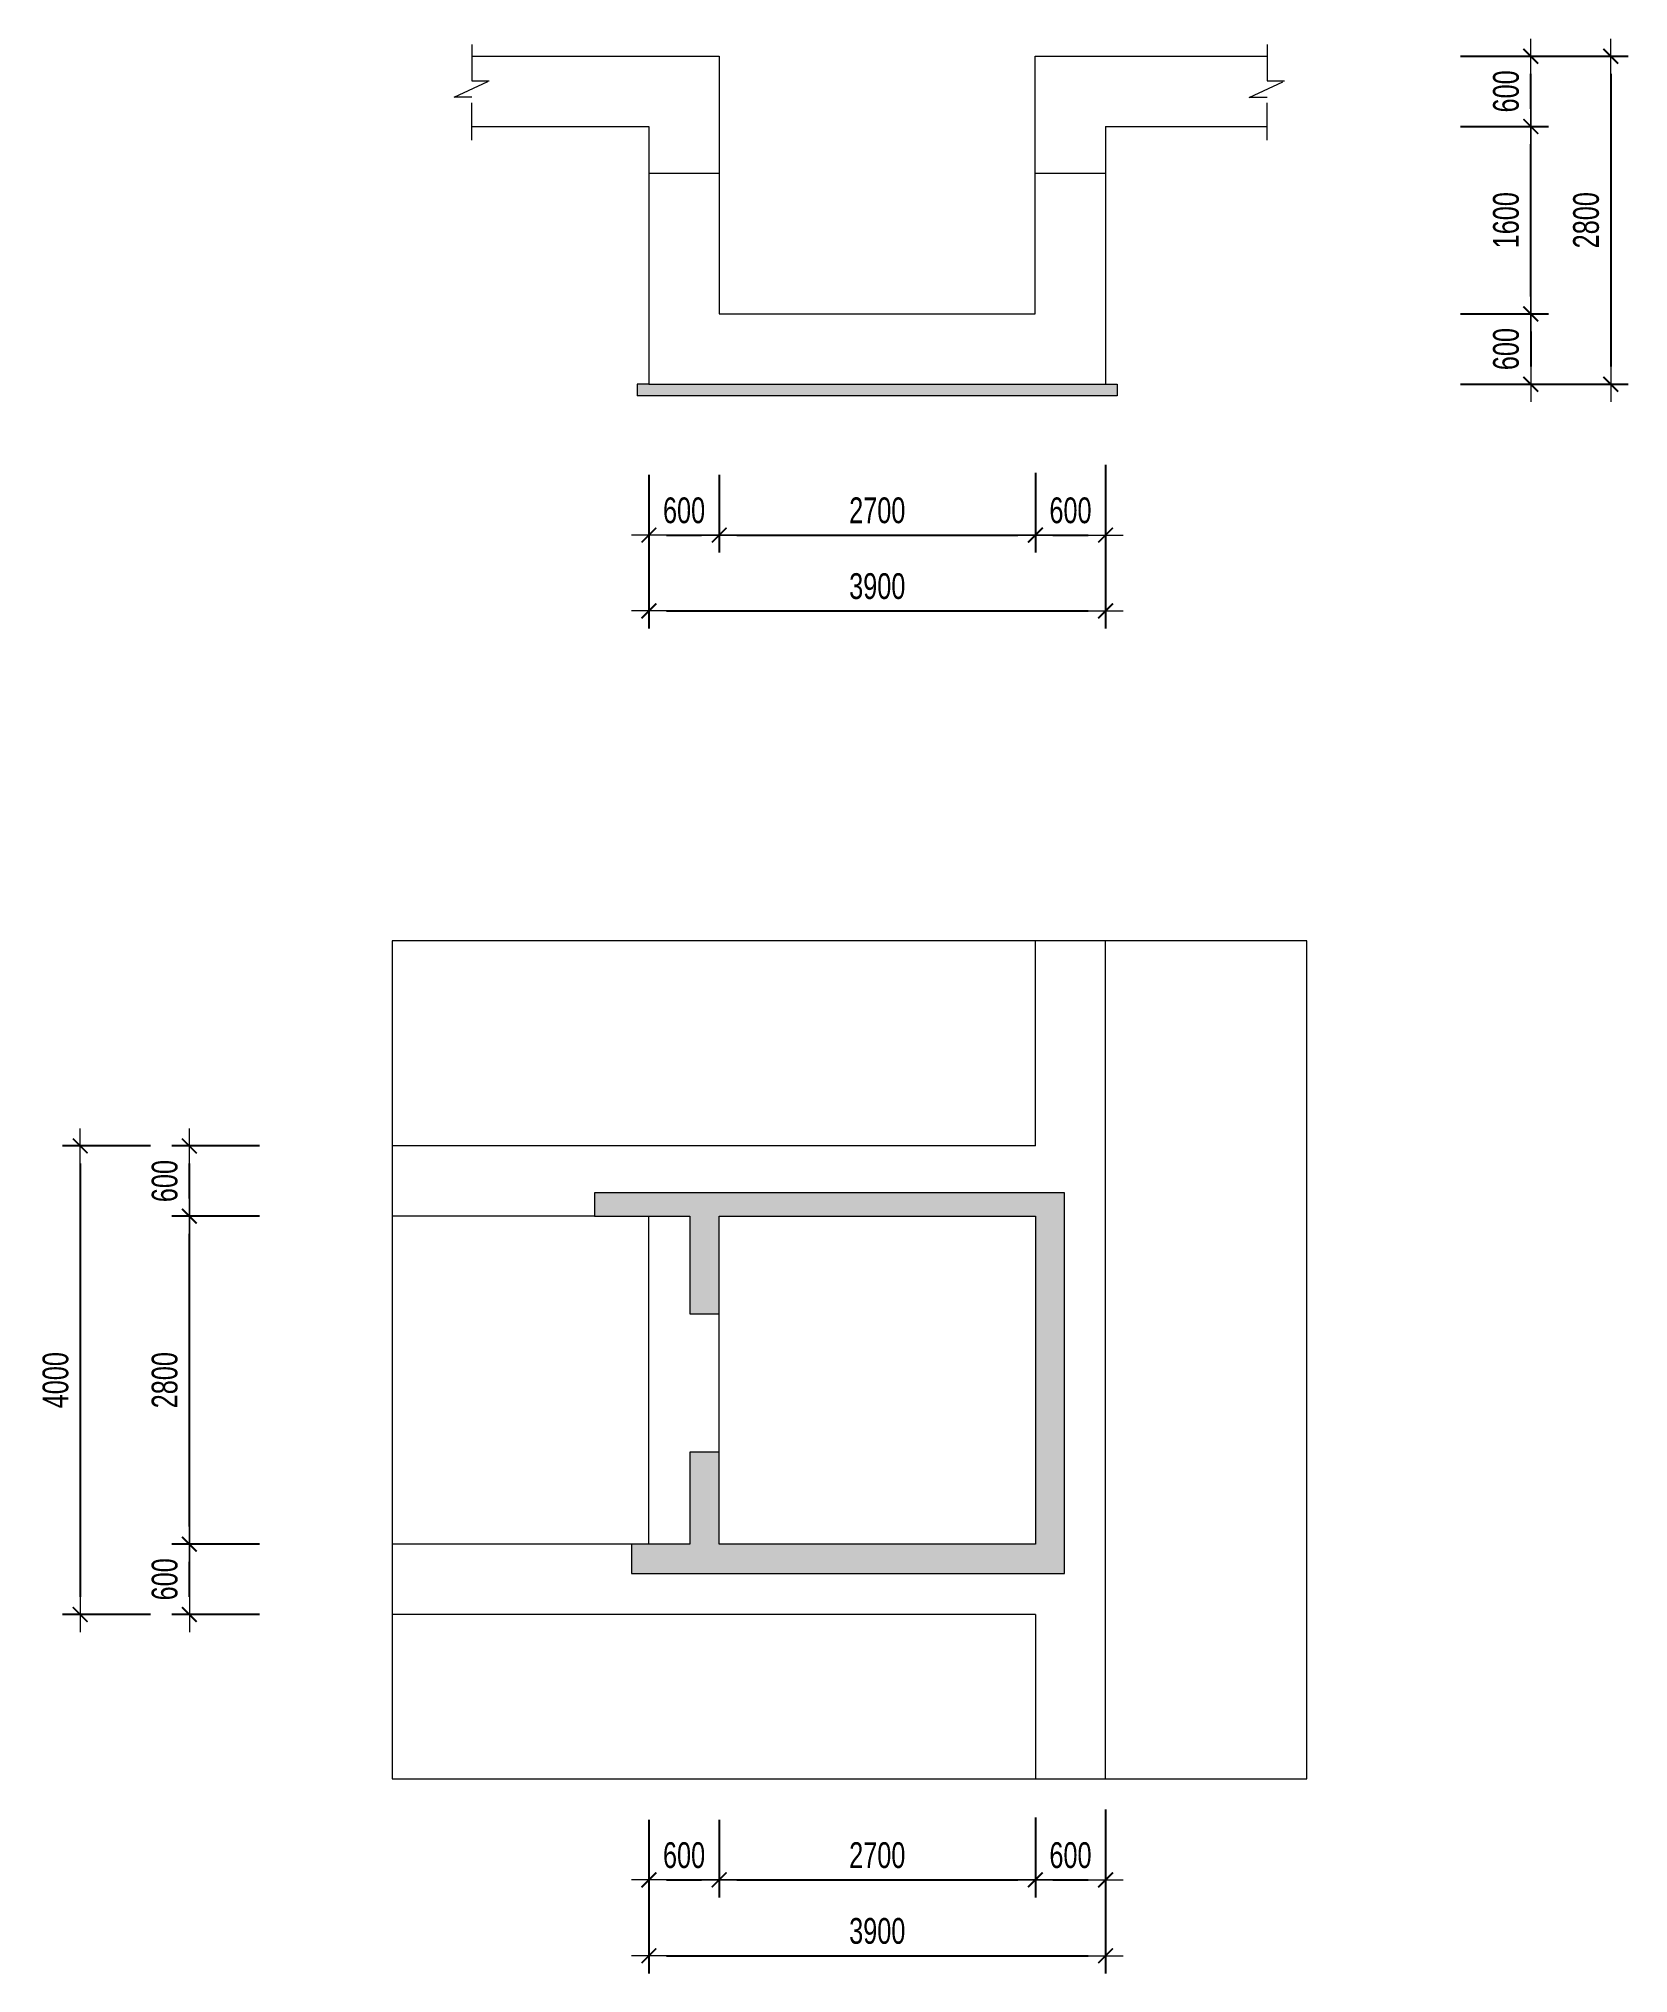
# Model space of a CAD drawing. Header units: millimetres. Extents: x -259680 to 389590, y -106473 to 139263.
# Drawn here: x 159738 to 173314, y 114374 to 130891 of the extents above; entities that cross this region are included whole.
import ezdxf

# ---------------------------------------------------------------- set-up
doc = ezdxf.new("R2010")
doc.units = ezdxf.units.MM
doc.linetypes.add('HIDDEN2', pattern=[4.7625, 3.175, -1.5875])
doc.layers.get('Defpoints').update_dxf_attribs({"color": 151, "lineweight": 9})
for name, color, linetype, lineweight in [('$0$NDC_S_THIN LINE', 7, 'Continuous', 20), ('NDC_S_DIM', 1, 'Continuous', 15), ('NDC_S_HATCH MATERIAL', 8, 'Continuous', 13), ('NDC_S_HIDDEN', 8, 'HIDDEN2', 13), ('NDC_S_SLAB', 2, 'Continuous', 20)]:
    doc.layers.add(name, color=color, linetype=linetype, lineweight=lineweight)
doc.styles.add('NDC_DIM', font='', dxfattribs={"width": 0.75})
doc.styles.get('NDC_DIM').set_extended_font_data('Dotum')
doc.dimstyles.new('NDC_dim_100', dxfattribs={"dimscale": 100, "dimtxt": 2.2, "dimasz": 1.5, "dimexe": 1.5, "dimexo": 2.5, "dimgap": 1, "dimtad": 1, "dimdec": 0, "dimzin": 0, "dimdsep": 46, "dimtxsty": 'NDC_DIM', "dimblk": 'DIMMARK', "dimcen": 0.09, "dimdle": 1.2, "dimclrd": 1, "dimclre": 1, "dimclrt": 3, "dimadec": 0, "dimazin": 0, "dimtfac": 1, "dimtdec": 0, "dimtix": 1, "dimtofl": 0, "dimtmove": 0, "dimatfit": 3, "dimfxl": 6, "dimfxlon": 1, "dimtolj": 1, "dimtzin": 0, "dimarcsym": 0})

msp = doc.modelspace()

# ---------------------------------------------------------------- blocks, each defined once
blk = doc.blocks.new('DIMMARK')
at = {"layer": 'NDC_S_DIM', "color": 1}
blk.add_line((-1.5, 0), (1, 0), dxfattribs=at)
at = {"layer": 'NDC_S_DIM', "color": 2, "const_width": 0.1}
blk.add_lwpolyline([(-0.42, -0.42), (0.42, 0.42)], dxfattribs=at)
blk = doc.blocks.new('*D421')
at = {"layer": 'Defpoints', "color": 0, "ltscale": 100, "transparency": 16777216}
for p in [(164950, 127418), (165550, 127418), (165550, 126653)]:
    blk.add_point(p, dxfattribs=at)
at = {"layer": 'NDC_S_DIM', "color": 1, "lineweight": -2, "ltscale": 100, "transparency": 16777216}
for p, q in [((164950, 127168), (164950, 126503)), ((165550, 127168), (165550, 126503)), ((165100, 126653), (165400, 126653))]:
    blk.add_line(p, q, dxfattribs=at)
at = {"layer": 'NDC_S_DIM', "color": 1, "lineweight": -2, "ltscale": 100, "transparency": 16777216, "xscale": 150, "yscale": 150, "zscale": 150, "rotation": 180}
blk.add_blockref('DIMMARK', (164950, 126653), dxfattribs=at)
at = {"layer": 'NDC_S_DIM', "color": 1, "lineweight": -2, "ltscale": 100, "transparency": 16777216, "xscale": 150, "yscale": 150, "zscale": 150}
blk.add_blockref('DIMMARK', (165550, 126653), dxfattribs=at)
at = {"layer": 'NDC_S_DIM', "color": 3, "ltscale": 100, "transparency": 16777216, "insert": (165250, 126863), "char_height": 220, "attachment_point": 5, "style": 'NDC_DIM'}
blk.add_mtext('\\A1;600', dxfattribs=at)
blk = doc.blocks.new('*D422')
at = {"layer": 'Defpoints', "color": 0, "ltscale": 100, "transparency": 16777216}
for p in [(165550, 127418), (168250, 127435), (168250, 126653)]:
    blk.add_point(p, dxfattribs=at)
at = {"layer": 'NDC_S_DIM', "color": 1, "lineweight": -2, "ltscale": 100, "transparency": 16777216}
for p, q in [((168250, 127185), (168250, 126503)), ((165550, 127168), (165550, 126503)), ((165700, 126653), (168100, 126653))]:
    blk.add_line(p, q, dxfattribs=at)
at = {"layer": 'NDC_S_DIM', "color": 1, "lineweight": -2, "ltscale": 100, "transparency": 16777216, "xscale": 150, "yscale": 150, "zscale": 150, "rotation": 180}
blk.add_blockref('DIMMARK', (165550, 126653), dxfattribs=at)
at = {"layer": 'NDC_S_DIM', "color": 1, "lineweight": -2, "ltscale": 100, "transparency": 16777216, "xscale": 150, "yscale": 150, "zscale": 150}
blk.add_blockref('DIMMARK', (168250, 126653), dxfattribs=at)
at = {"layer": 'NDC_S_DIM', "color": 3, "ltscale": 100, "transparency": 16777216, "insert": (166900, 126863), "char_height": 220, "attachment_point": 5, "style": 'NDC_DIM'}
blk.add_mtext('\\A1;2700', dxfattribs=at)
blk = doc.blocks.new('*D423')
at = {"layer": 'Defpoints', "color": 0, "ltscale": 100, "transparency": 16777216}
for p in [(168850, 127515), (168250, 127435), (168850, 126653)]:
    blk.add_point(p, dxfattribs=at)
at = {"layer": 'NDC_S_DIM', "color": 1, "lineweight": -2, "ltscale": 100, "transparency": 16777216}
for p, q in [((168250, 127185), (168250, 126503)), ((168850, 127253), (168850, 126503)), ((168400, 126653), (168700, 126653))]:
    blk.add_line(p, q, dxfattribs=at)
at = {"layer": 'NDC_S_DIM', "color": 1, "lineweight": -2, "ltscale": 100, "transparency": 16777216, "xscale": 150, "yscale": 150, "zscale": 150, "rotation": 180}
blk.add_blockref('DIMMARK', (168250, 126653), dxfattribs=at)
at = {"layer": 'NDC_S_DIM', "color": 1, "lineweight": -2, "ltscale": 100, "transparency": 16777216, "xscale": 150, "yscale": 150, "zscale": 150}
blk.add_blockref('DIMMARK', (168850, 126653), dxfattribs=at)
at = {"layer": 'NDC_S_DIM', "color": 3, "ltscale": 100, "transparency": 16777216, "insert": (168550, 126863), "char_height": 220, "attachment_point": 5, "style": 'NDC_DIM'}
blk.add_mtext('\\A1;600', dxfattribs=at)
blk = doc.blocks.new('*D424')
at = {"layer": 'Defpoints', "color": 0, "ltscale": 100, "transparency": 16777216}
for p in [(168850, 127515), (164950, 127418), (168850, 126006)]:
    blk.add_point(p, dxfattribs=at)
at = {"layer": 'NDC_S_DIM', "color": 1, "lineweight": -2, "ltscale": 100, "transparency": 16777216}
for p, q in [((164950, 126606), (164950, 125856)), ((168850, 126606), (168850, 125856)), ((165100, 126006), (168700, 126006))]:
    blk.add_line(p, q, dxfattribs=at)
at = {"layer": 'NDC_S_DIM', "color": 1, "lineweight": -2, "ltscale": 100, "transparency": 16777216, "xscale": 150, "yscale": 150, "zscale": 150, "rotation": 180}
blk.add_blockref('DIMMARK', (164950, 126006), dxfattribs=at)
at = {"layer": 'NDC_S_DIM', "color": 1, "lineweight": -2, "ltscale": 100, "transparency": 16777216, "xscale": 150, "yscale": 150, "zscale": 150}
blk.add_blockref('DIMMARK', (168850, 126006), dxfattribs=at)
at = {"layer": 'NDC_S_DIM', "color": 3, "ltscale": 100, "transparency": 16777216, "insert": (166900, 126216), "char_height": 220, "attachment_point": 5, "style": 'NDC_DIM'}
blk.add_mtext('\\A1;3900', dxfattribs=at)
blk = doc.blocks.new('*D425')
at = {"layer": 'Defpoints', "color": 0, "ltscale": 100, "transparency": 16777216}
for p in [(171595, 128541), (171595, 127941), (172481, 127941)]:
    blk.add_point(p, dxfattribs=at)
at = {"layer": 'NDC_S_DIM', "color": 1, "lineweight": -2, "ltscale": 100, "transparency": 16777216}
for p, q in [((171881, 128541), (172631, 128541)), ((172481, 128391), (172481, 128091)), ((171881, 127941), (172631, 127941))]:
    blk.add_line(p, q, dxfattribs=at)
at = {"layer": 'NDC_S_DIM', "color": 1, "lineweight": -2, "ltscale": 100, "transparency": 16777216, "xscale": 150, "yscale": 150, "zscale": 150}
for p, rotation in [((172481, 128541), 90), ((172481, 127941), 270)]:
    blk.add_blockref('DIMMARK', p, dxfattribs=dict(at, rotation=rotation))
at = {"layer": 'NDC_S_DIM', "color": 3, "ltscale": 100, "transparency": 16777216, "insert": (172270, 128241), "char_height": 220, "attachment_point": 5, "rotation": 90, "style": 'NDC_DIM'}
blk.add_mtext('\\A1;600', dxfattribs=at)
blk = doc.blocks.new('*D432')
at = {"layer": 'Defpoints', "color": 0, "ltscale": 100, "transparency": 16777216}
for p in [(171574, 130141), (172481, 130141), (171595, 128541)]:
    blk.add_point(p, dxfattribs=at)
at = {"layer": 'NDC_S_DIM', "color": 1, "lineweight": -2, "ltscale": 100, "transparency": 16777216}
for p, q in [((171881, 130141), (172631, 130141)), ((172481, 128691), (172481, 129991)), ((171881, 128541), (172631, 128541))]:
    blk.add_line(p, q, dxfattribs=at)
at = {"layer": 'NDC_S_DIM', "color": 1, "lineweight": -2, "ltscale": 100, "transparency": 16777216, "xscale": 150, "yscale": 150, "zscale": 150}
for p, rotation in [((172481, 130141), 90), ((172481, 128541), 270)]:
    blk.add_blockref('DIMMARK', p, dxfattribs=dict(at, rotation=rotation))
at = {"layer": 'NDC_S_DIM', "color": 3, "ltscale": 100, "transparency": 16777216, "insert": (172270, 129341), "char_height": 220, "attachment_point": 5, "rotation": 90, "style": 'NDC_DIM'}
blk.add_mtext('\\A1;1600', dxfattribs=at)
blk = doc.blocks.new('*D433')
at = {"layer": 'Defpoints', "color": 0, "ltscale": 100, "transparency": 16777216}
for p in [(171574, 130741), (172481, 130741), (171574, 130141)]:
    blk.add_point(p, dxfattribs=at)
at = {"layer": 'NDC_S_DIM', "color": 1, "lineweight": -2, "ltscale": 100, "transparency": 16777216}
for p, q in [((171881, 130741), (172631, 130741)), ((172481, 130291), (172481, 130591)), ((171881, 130141), (172631, 130141))]:
    blk.add_line(p, q, dxfattribs=at)
at = {"layer": 'NDC_S_DIM', "color": 1, "lineweight": -2, "ltscale": 100, "transparency": 16777216, "xscale": 150, "yscale": 150, "zscale": 150}
for p, rotation in [((172481, 130741), 90), ((172481, 130141), 270)]:
    blk.add_blockref('DIMMARK', p, dxfattribs=dict(at, rotation=rotation))
at = {"layer": 'NDC_S_DIM', "color": 3, "ltscale": 100, "transparency": 16777216, "insert": (172270, 130441), "char_height": 220, "attachment_point": 5, "rotation": 90, "style": 'NDC_DIM'}
blk.add_mtext('\\A1;600', dxfattribs=at)
blk = doc.blocks.new('*D434')
at = {"layer": 'Defpoints', "color": 0, "ltscale": 100, "transparency": 16777216}
for p in [(171574, 130741), (171595, 127941), (173164, 127941)]:
    blk.add_point(p, dxfattribs=at)
at = {"layer": 'NDC_S_DIM', "color": 1, "lineweight": -2, "ltscale": 100, "transparency": 16777216}
for p, q in [((172564, 130741), (173314, 130741)), ((173164, 130591), (173164, 128091)), ((172564, 127941), (173314, 127941))]:
    blk.add_line(p, q, dxfattribs=at)
at = {"layer": 'NDC_S_DIM', "color": 1, "lineweight": -2, "ltscale": 100, "transparency": 16777216, "xscale": 150, "yscale": 150, "zscale": 150}
for p, rotation in [((173164, 130741), 90), ((173164, 127941), 270)]:
    blk.add_blockref('DIMMARK', p, dxfattribs=dict(at, rotation=rotation))
at = {"layer": 'NDC_S_DIM', "color": 3, "ltscale": 100, "transparency": 16777216, "insert": (172954, 129341), "char_height": 220, "attachment_point": 5, "rotation": 90, "style": 'NDC_DIM'}
blk.add_mtext('\\A1;2800', dxfattribs=at)
blk = doc.blocks.new('*D435')
at = {"layer": 'Defpoints', "color": 0, "ltscale": 100, "transparency": 16777216}
for p in [(164950, 115936), (165550, 115936), (165550, 115172)]:
    blk.add_point(p, dxfattribs=at)
at = {"layer": 'NDC_S_DIM', "color": 1, "lineweight": -2, "ltscale": 100, "transparency": 16777216}
for p, q in [((164950, 115686), (164950, 115022)), ((165550, 115686), (165550, 115022)), ((165100, 115172), (165400, 115172))]:
    blk.add_line(p, q, dxfattribs=at)
at = {"layer": 'NDC_S_DIM', "color": 1, "lineweight": -2, "ltscale": 100, "transparency": 16777216, "xscale": 150, "yscale": 150, "zscale": 150, "rotation": 180}
blk.add_blockref('DIMMARK', (164950, 115172), dxfattribs=at)
at = {"layer": 'NDC_S_DIM', "color": 1, "lineweight": -2, "ltscale": 100, "transparency": 16777216, "xscale": 150, "yscale": 150, "zscale": 150}
blk.add_blockref('DIMMARK', (165550, 115172), dxfattribs=at)
at = {"layer": 'NDC_S_DIM', "color": 3, "ltscale": 100, "transparency": 16777216, "insert": (165250, 115382), "char_height": 220, "attachment_point": 5, "style": 'NDC_DIM'}
blk.add_mtext('\\A1;600', dxfattribs=at)
blk = doc.blocks.new('*D436')
at = {"layer": 'Defpoints', "color": 0, "ltscale": 100, "transparency": 16777216}
for p in [(168250, 115954), (165550, 115936), (168250, 115172)]:
    blk.add_point(p, dxfattribs=at)
at = {"layer": 'NDC_S_DIM', "color": 1, "lineweight": -2, "ltscale": 100, "transparency": 16777216}
for p, q in [((165550, 115686), (165550, 115022)), ((168250, 115704), (168250, 115022)), ((165700, 115172), (168100, 115172))]:
    blk.add_line(p, q, dxfattribs=at)
at = {"layer": 'NDC_S_DIM', "color": 1, "lineweight": -2, "ltscale": 100, "transparency": 16777216, "xscale": 150, "yscale": 150, "zscale": 150, "rotation": 180}
blk.add_blockref('DIMMARK', (165550, 115172), dxfattribs=at)
at = {"layer": 'NDC_S_DIM', "color": 1, "lineweight": -2, "ltscale": 100, "transparency": 16777216, "xscale": 150, "yscale": 150, "zscale": 150}
blk.add_blockref('DIMMARK', (168250, 115172), dxfattribs=at)
at = {"layer": 'NDC_S_DIM', "color": 3, "ltscale": 100, "transparency": 16777216, "insert": (166900, 115382), "char_height": 220, "attachment_point": 5, "style": 'NDC_DIM'}
blk.add_mtext('\\A1;2700', dxfattribs=at)
blk = doc.blocks.new('*D437')
at = {"layer": 'Defpoints', "color": 0, "ltscale": 100, "transparency": 16777216}
for p in [(168250, 115954), (168850, 116034), (168850, 115172)]:
    blk.add_point(p, dxfattribs=at)
at = {"layer": 'NDC_S_DIM', "color": 1, "lineweight": -2, "ltscale": 100, "transparency": 16777216}
for p, q in [((168250, 115704), (168250, 115022)), ((168850, 115772), (168850, 115022)), ((168400, 115172), (168700, 115172))]:
    blk.add_line(p, q, dxfattribs=at)
at = {"layer": 'NDC_S_DIM', "color": 1, "lineweight": -2, "ltscale": 100, "transparency": 16777216, "xscale": 150, "yscale": 150, "zscale": 150, "rotation": 180}
blk.add_blockref('DIMMARK', (168250, 115172), dxfattribs=at)
at = {"layer": 'NDC_S_DIM', "color": 1, "lineweight": -2, "ltscale": 100, "transparency": 16777216, "xscale": 150, "yscale": 150, "zscale": 150}
blk.add_blockref('DIMMARK', (168850, 115172), dxfattribs=at)
at = {"layer": 'NDC_S_DIM', "color": 3, "ltscale": 100, "transparency": 16777216, "insert": (168550, 115382), "char_height": 220, "attachment_point": 5, "style": 'NDC_DIM'}
blk.add_mtext('\\A1;600', dxfattribs=at)
blk = doc.blocks.new('*D438')
at = {"layer": 'Defpoints', "color": 0, "ltscale": 100, "transparency": 16777216}
for p in [(168850, 116034), (164950, 115936), (168850, 114524)]:
    blk.add_point(p, dxfattribs=at)
at = {"layer": 'NDC_S_DIM', "color": 1, "lineweight": -2, "ltscale": 100, "transparency": 16777216}
for p, q in [((164950, 115124), (164950, 114374)), ((168850, 115124), (168850, 114374)), ((165100, 114524), (168700, 114524))]:
    blk.add_line(p, q, dxfattribs=at)
at = {"layer": 'NDC_S_DIM', "color": 1, "lineweight": -2, "ltscale": 100, "transparency": 16777216, "xscale": 150, "yscale": 150, "zscale": 150, "rotation": 180}
blk.add_blockref('DIMMARK', (164950, 114524), dxfattribs=at)
at = {"layer": 'NDC_S_DIM', "color": 1, "lineweight": -2, "ltscale": 100, "transparency": 16777216, "xscale": 150, "yscale": 150, "zscale": 150}
blk.add_blockref('DIMMARK', (168850, 114524), dxfattribs=at)
at = {"layer": 'NDC_S_DIM', "color": 3, "ltscale": 100, "transparency": 16777216, "insert": (166900, 114735), "char_height": 220, "attachment_point": 5, "style": 'NDC_DIM'}
blk.add_mtext('\\A1;3900', dxfattribs=at)
blk = doc.blocks.new('*D439')
at = {"layer": 'Defpoints', "color": 0, "ltscale": 100, "transparency": 16777216}
for p in [(161025, 118038), (162062, 118038), (162062, 117438)]:
    blk.add_point(p, dxfattribs=at)
at = {"layer": 'NDC_S_DIM', "color": 1, "lineweight": -2, "ltscale": 100, "transparency": 16777216}
for p, q in [((161625, 118038), (160875, 118038)), ((161025, 117588), (161025, 117888)), ((161625, 117438), (160875, 117438))]:
    blk.add_line(p, q, dxfattribs=at)
at = {"layer": 'NDC_S_DIM', "color": 1, "lineweight": -2, "ltscale": 100, "transparency": 16777216, "xscale": 150, "yscale": 150, "zscale": 150}
for p, rotation in [((161025, 118038), 90), ((161025, 117438), 270)]:
    blk.add_blockref('DIMMARK', p, dxfattribs=dict(at, rotation=rotation))
at = {"layer": 'NDC_S_DIM', "color": 3, "ltscale": 100, "transparency": 16777216, "insert": (160815, 117738), "char_height": 220, "attachment_point": 5, "rotation": 90, "style": 'NDC_DIM'}
blk.add_mtext('\\A1;600', dxfattribs=at)
blk = doc.blocks.new('*D412')
at = {"layer": 'Defpoints', "color": 0, "ltscale": 100, "transparency": 16777216}
for p in [(161025, 120838), (162062, 120838), (162062, 118038)]:
    blk.add_point(p, dxfattribs=at)
at = {"layer": 'NDC_S_DIM', "color": 1, "lineweight": -2, "ltscale": 100, "transparency": 16777216}
for p, q in [((161625, 120838), (160875, 120838)), ((161025, 118188), (161025, 120688)), ((161625, 118038), (160875, 118038))]:
    blk.add_line(p, q, dxfattribs=at)
at = {"layer": 'NDC_S_DIM', "color": 1, "lineweight": -2, "ltscale": 100, "transparency": 16777216, "xscale": 150, "yscale": 150, "zscale": 150}
for p, rotation in [((161025, 120838), 90), ((161025, 118038), 270)]:
    blk.add_blockref('DIMMARK', p, dxfattribs=dict(at, rotation=rotation))
at = {"layer": 'NDC_S_DIM', "color": 3, "ltscale": 100, "transparency": 16777216, "insert": (160815, 119438), "char_height": 220, "attachment_point": 5, "rotation": 90, "style": 'NDC_DIM'}
blk.add_mtext('\\A1;2800', dxfattribs=at)
blk = doc.blocks.new('*D413')
at = {"layer": 'Defpoints', "color": 0, "ltscale": 100, "transparency": 16777216}
for p in [(161025, 121438), (162062, 121438), (162062, 120838)]:
    blk.add_point(p, dxfattribs=at)
at = {"layer": 'NDC_S_DIM', "color": 1, "lineweight": -2, "ltscale": 100, "transparency": 16777216}
for p, q in [((161625, 121438), (160875, 121438)), ((161025, 120988), (161025, 121288)), ((161625, 120838), (160875, 120838))]:
    blk.add_line(p, q, dxfattribs=at)
at = {"layer": 'NDC_S_DIM', "color": 1, "lineweight": -2, "ltscale": 100, "transparency": 16777216, "xscale": 150, "yscale": 150, "zscale": 150}
for p, rotation in [((161025, 121438), 90), ((161025, 120838), 270)]:
    blk.add_blockref('DIMMARK', p, dxfattribs=dict(at, rotation=rotation))
at = {"layer": 'NDC_S_DIM', "color": 3, "ltscale": 100, "transparency": 16777216, "insert": (160815, 121138), "char_height": 220, "attachment_point": 5, "rotation": 90, "style": 'NDC_DIM'}
blk.add_mtext('\\A1;600', dxfattribs=at)
blk = doc.blocks.new('*D414')
at = {"layer": 'Defpoints', "color": 0, "ltscale": 100, "transparency": 16777216}
for p in [(162062, 121438), (160093, 117438), (162062, 117438)]:
    blk.add_point(p, dxfattribs=at)
at = {"layer": 'NDC_S_DIM', "color": 1, "lineweight": -2, "ltscale": 100, "transparency": 16777216}
for p, q in [((160693, 121438), (159943, 121438)), ((160093, 121288), (160093, 117588)), ((160693, 117438), (159943, 117438))]:
    blk.add_line(p, q, dxfattribs=at)
at = {"layer": 'NDC_S_DIM', "color": 1, "lineweight": -2, "ltscale": 100, "transparency": 16777216, "xscale": 150, "yscale": 150, "zscale": 150}
for p, rotation in [((160093, 121438), 90), ((160093, 117438), 270)]:
    blk.add_blockref('DIMMARK', p, dxfattribs=dict(at, rotation=rotation))
at = {"layer": 'NDC_S_DIM', "color": 3, "ltscale": 100, "transparency": 16777216, "insert": (159883, 119438), "char_height": 220, "attachment_point": 5, "rotation": 90, "style": 'NDC_DIM'}
blk.add_mtext('\\A1;4000', dxfattribs=at)

# ---------------------------------------------------------------- dimensions: what is measured, and where the dimension line sits
at = {"layer": 'NDC_S_DIM', "ltscale": 100}
for base, p1, p2, picture, middle in [((172480.6, 130740.9), (171573.8, 130140.9), (171573.8, 130740.9), '*D433', (172270.5, 130440.9)), ((173164, 127940.9), (171573.8, 130740.9), (171595, 127940.9), '*D434', (172953.8, 129340.9)), ((172480.6, 130140.9), (171595, 128540.9), (171573.8, 130140.9), '*D432', (172270.5, 129340.9)), ((172480.6, 127940.9), (171595, 128540.9), (171595, 127940.9), '*D425', (172270.5, 128240.9))]:
    dim = msp.add_linear_dim(base=base, p1=p1, p2=p2, angle=90, dimstyle='NDC_dim_100', override={"dimtmove": 1}, dxfattribs=at)
    dim.commit()
    dim.dimension.update_dxf_attribs({"geometry": picture, "text_midpoint": middle})
for base, p1, p2, picture, middle in [((168850, 126006.1), (164950, 127418.1), (168850, 127515.3), '*D424', (166900, 126216.2)), ((168850, 126653.1), (168250, 127435.2), (168850, 127515.3), '*D423', (168550, 126863.3)), ((168250, 126653.1), (165550, 127418.1), (168250, 127435.2), '*D422', (166900, 126863.3)), ((168850, 114524.4), (164950, 115936.5), (168850, 116033.6), '*D438', (166900, 114734.6)), ((168250, 115171.5), (165550, 115936.5), (168250, 115953.6), '*D436', (166900, 115381.7)), ((168850, 115171.5), (168250, 115953.6), (168850, 116033.6), '*D437', (168550, 115381.7))]:
    dim = msp.add_linear_dim(base=base, p1=p1, p2=p2, dimstyle='NDC_dim_100', override={"dimtmove": 1}, dxfattribs=at)
    dim.commit()
    dim.dimension.update_dxf_attribs({"geometry": picture, "text_midpoint": middle})
for base, p1, p2, picture, middle in [((165550, 126653.1), (164950, 127418.1), (165550, 127418.1), '*D421', (165250, 126863.3)), ((165550, 115171.5), (164950, 115936.5), (165550, 115936.5), '*D435', (165250, 115381.7))]:
    dim = msp.add_linear_dim(base=base, p1=p1, p2=p2, dimstyle='NDC_dim_100', dxfattribs=at)
    dim.commit()
    dim.dimension.update_dxf_attribs({"geometry": picture, "text_midpoint": middle})
for base, p1, p2, picture, middle in [((160092.9, 117437.6), (162062.3, 121437.6), (162062.3, 117437.6), '*D414', (159882.8, 119437.6)), ((161025.5, 121437.6), (162062.3, 120837.6), (162062.3, 121437.6), '*D413', (160815.3, 121137.6)), ((161025.5, 120837.6), (162062.3, 118037.6), (162062.3, 120837.6), '*D412', (160815.3, 119437.6)), ((161025.5, 118037.6), (162062.3, 117437.6), (162062.3, 118037.6), '*D439', (160815.3, 117737.6))]:
    dim = msp.add_linear_dim(base=base, p1=p1, p2=p2, angle=90, dimstyle='NDC_dim_100', dxfattribs=at)
    dim.commit()
    dim.dimension.update_dxf_attribs({"geometry": picture, "text_midpoint": middle})

# ---------------------------------------------------------------- hatches: boundary and pattern name
at = {"layer": '$0$NDC_S_THIN LINE', "ltscale": 100}
h = msp.add_hatch(dxfattribs=at)
h.set_pattern_fill('BTLOT', color=251, scale=10, pattern_type=2)
h.set_pattern_definition([(50, (0, 0), (71.726018, -6.275213), [7.5, -82.5]), (355, (0, 0), (-13.875133, 75.219213), [6, -66]), (100.451444, (5.98, -0.52), (57.850885, 68.944), [6.37402, -70.11421]), (46.1842, (0, 20), (106.724133, -16.551928), [11.25, -123.75]), (96.635635, (8.89, 18.62), (93.466195, 97.41186), [9.561034, -105.171376]), (351.184164, (0, 20), (93.466195, 97.41186), [9, -99]), (21, (10, 15), (59.690705, -40.261889), [7.5, -82.5]), (326, (10, 15), (24.331533, 72.515005), [6, -66]), (71.451445, (14.974, 11.645), (84.022238, 32.253115), [6.37402, -70.11421]), (37.5, (0, 0), (1.2159855, 33.2893854), [0, -65.2, 0, -67, 0, -66.25]), (7.5, (0, 0), (26.306954, 39.441171), [0, -38.2, 0, -63.7, 0, -25.25]), (327.5, (-22.3, 0), (53.3822436, -2.2554872), [0, -25, 0, -78, 0, -103.5]), (317.5, (-32.3, 0), (58.318617, 10.010498), [0, -32.5, 0, -51.8, 0, -73.5])])
h.paths.add_polyline_path([(164850, 127940.6), (164950, 127940.6), (164950, 127942.3), (168848.6, 127940.6), (168948.6, 127940.6), (168948.6, 127840.6), (164850, 127840.6)])
h = msp.add_hatch(color=251, dxfattribs=at)
h.dxf.hatch_style = 1
h.paths.add_polyline_path([(165550, 120837.6), (168250, 120837.6), (168250, 118037.6), (165550, 118037.6), (165550, 118822.6), (165300, 118822.6), (165300, 118037.6), (164800, 118037.6), (164800, 117787.6), (168500, 117787.6), (168500, 121037.6), (164486.4, 121037.6), (164486.4, 120837.6), (165300, 120837.6), (165300, 120005), (165550, 120005)])

# ---------------------------------------------------------------- linework, layer by layer
at = {"layer": 'NDC_S_DIM', "ltscale": 100}
msp.add_lwpolyline([(162755.8, 116033.6), (170568, 116033.6), (170568, 123188.7), (162755.8, 123188.7)], close=True, dxfattribs=at)
at = {"layer": 'NDC_S_HATCH MATERIAL', "ltscale": 100}
for p, q in [((164950, 127940.6), (164850, 127940.6)), ((164850, 127940.6), (164850, 127840.6)), ((168948.6, 127840.6), (164850, 127840.6)), ((168848.6, 127940.6), (168948.6, 127940.6)), ((168948.6, 127940.6), (168948.6, 127840.6))]:
    msp.add_line(p, q, dxfattribs=at)
at = {"layer": 'NDC_S_HIDDEN', "ltscale": 100}
for p, q in [((163436.9, 130842), (163436.9, 130530.9)), ((170228.7, 130840.9), (170228.7, 130529.8)), ((163285.4, 130390.4), (163585.6, 130530.9)), ((163436.9, 130530.9), (163585.6, 130530.9)), ((170077.2, 130389.2), (170377.5, 130529.8)), ((170228.7, 130529.8), (170377.5, 130529.8)), ((163436.9, 130390.4), (163285.4, 130390.4)), ((163436.9, 130025.6), (163436.9, 130390.4)), ((170228.7, 130389.2), (170077.2, 130389.2)), ((170228.7, 130024.5), (170228.7, 130389.2))]:
    msp.add_line(p, q, dxfattribs=at)
at = {"layer": 'NDC_S_SLAB', "ltscale": 100}
for p, q in [((163436.9, 130742), (165550, 130742)), ((165550, 130742), (165550, 128542)), ((168248, 128540.9), (168248, 130740.9)), ((168248, 130740.9), (170228.7, 130740.9)), ((163436.9, 130142), (164950, 130142)), ((164950, 130142), (164950, 127942.3)), ((168848.6, 130140.9), (168848.6, 127940.6)), ((168848.6, 130140.9), (170228.7, 130140.9)), ((164950, 129742), (165550, 129742)), ((168248, 129742), (168848, 129742)), ((165550, 128542), (168248, 128540.9)), ((164950, 127942.3), (168848.6, 127940.6)), ((168250, 121437.6), (168250, 123188.7)), ((168850, 116033.6), (168850, 123188.7)), ((168250, 121437.6), (162755.8, 121437.6)), ((164486.4, 120837.6), (162755.8, 120837.6)), ((164950, 118037.6), (164950, 120837.6)), ((165550, 118822.6), (165550, 120087.3)), ((164800, 118037.6), (162755.8, 118037.6)), ((168250, 117437.6), (162755.8, 117437.6)), ((168250, 117437.6), (168250, 116033.6))]:
    msp.add_line(p, q, dxfattribs=at)
msp.add_lwpolyline([(164800, 118037.6), (164800, 117787.6), (168500, 117787.6), (168500, 121037.6), (164486.4, 121037.6), (164486.4, 120837.6), (165300, 120837.6), (165300, 120005), (165550, 120005), (165550, 120837.6), (168250, 120837.6), (168250, 118037.6), (165550, 118037.6), (165550, 118822.6), (165300, 118822.6), (165300, 118037.6)], close=True, dxfattribs=at)

msp.set_redraw_order([(e.dxf.handle, doc.entitydb.next_handle()) for e in msp.query("TEXT MTEXT ATTDEF DIMENSION ARC_DIMENSION")])  # texts and dimensions are drawn at this point

doc.saveas('drawing.dxf')
